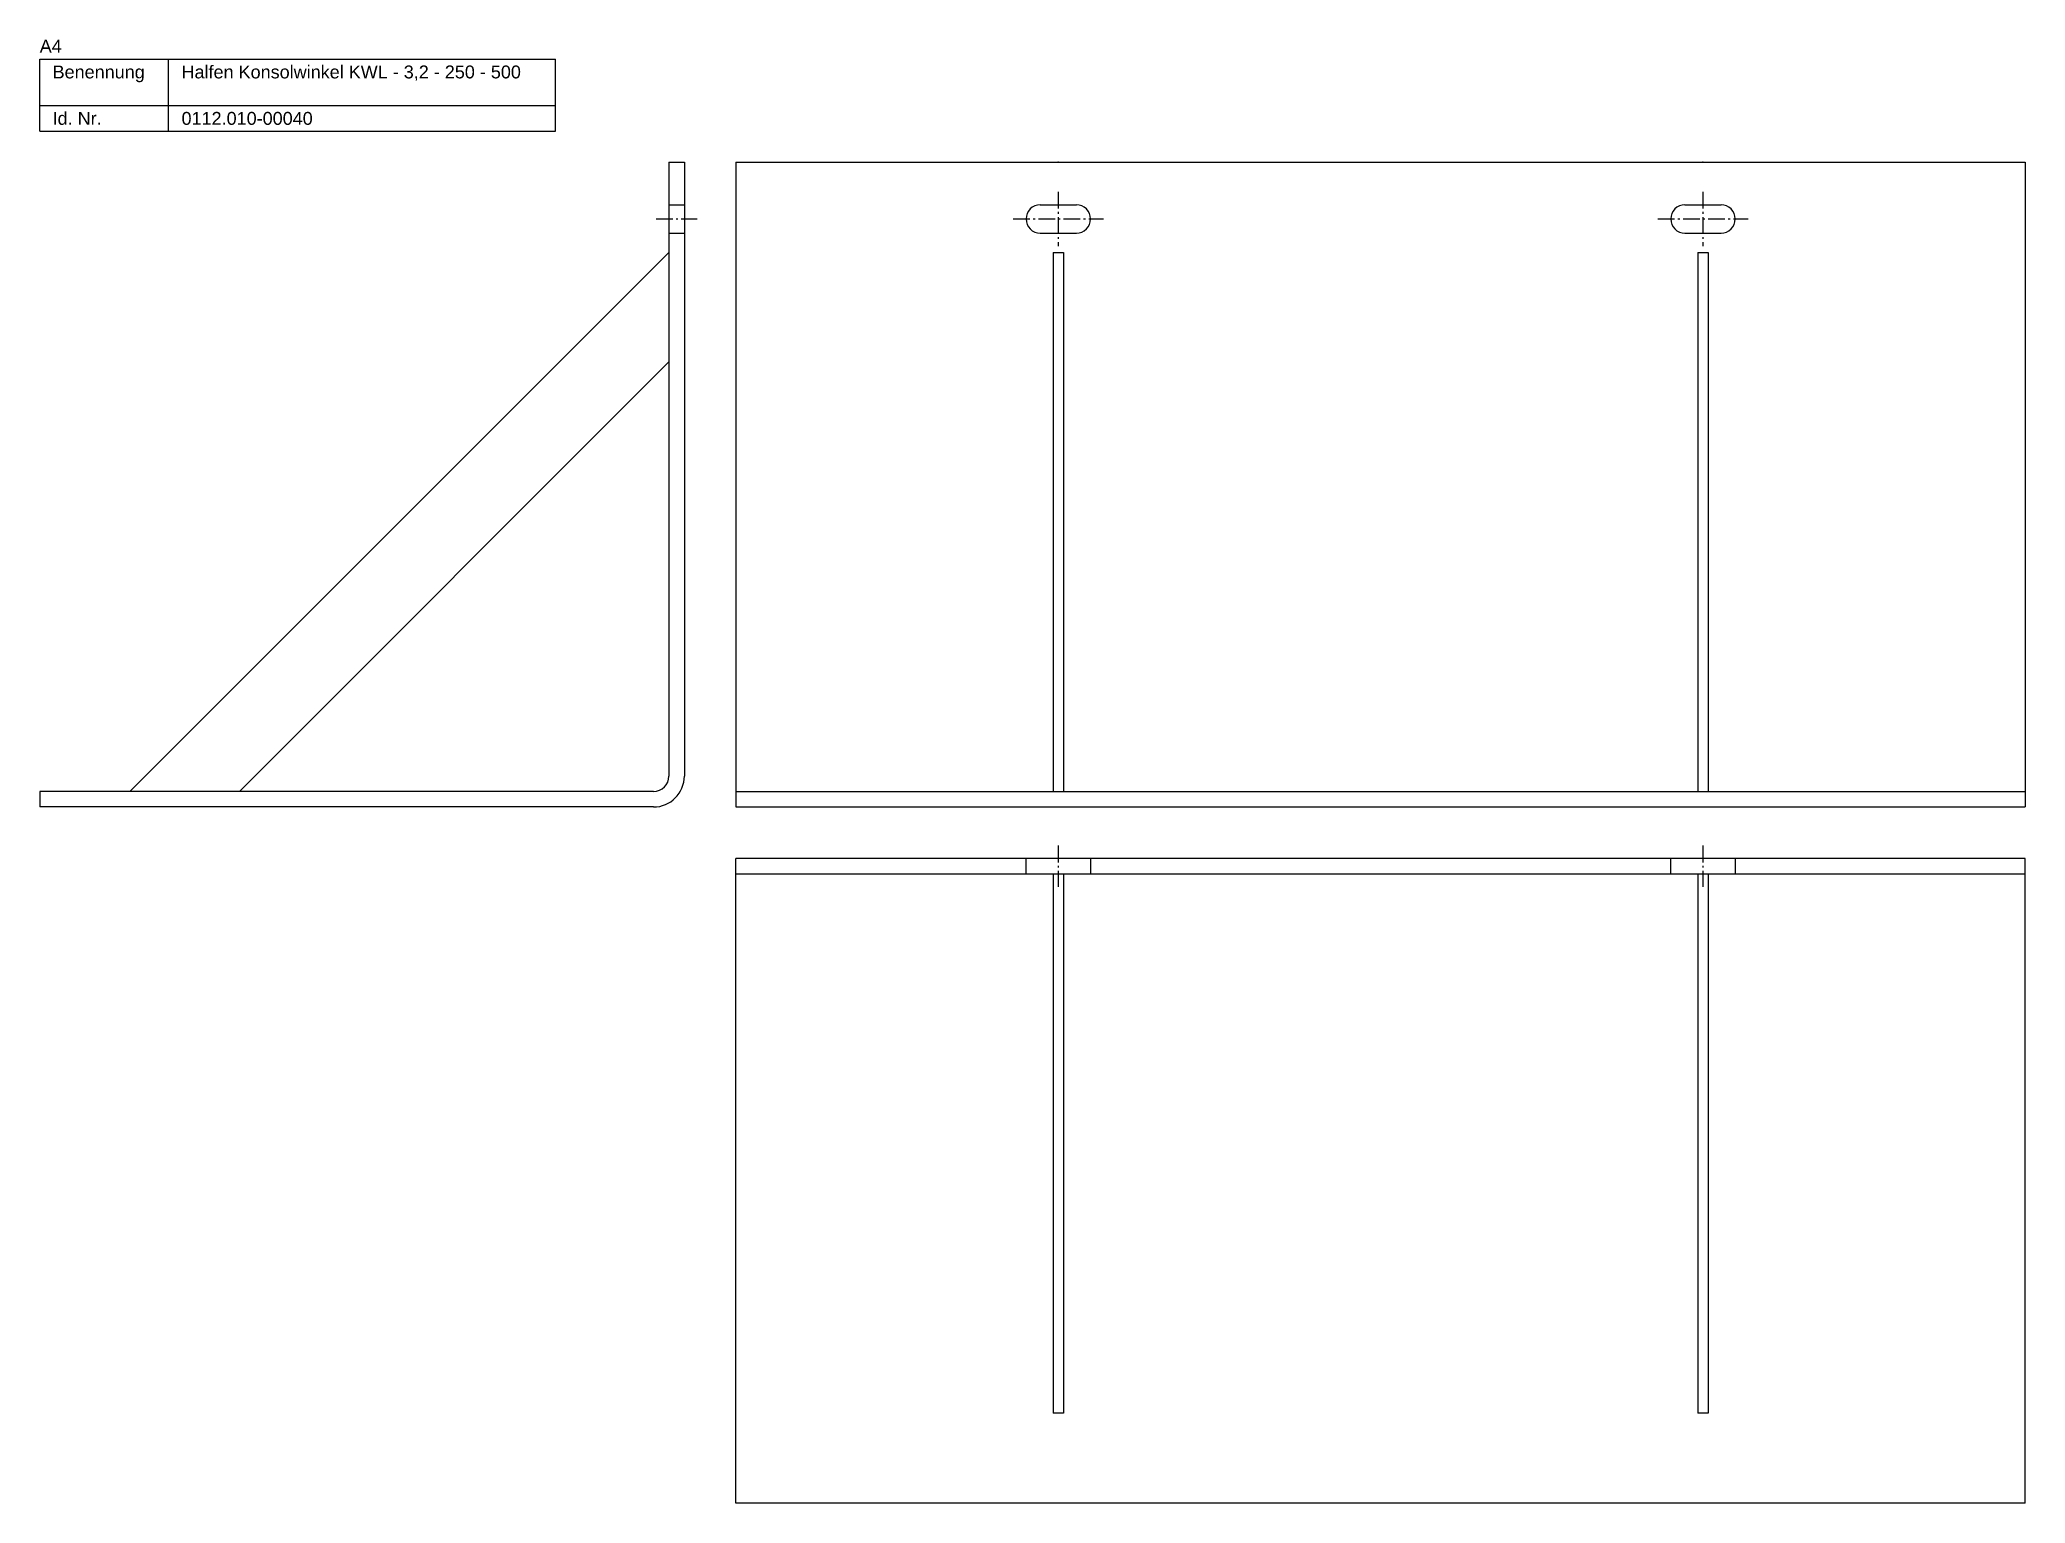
# Model space of a CAD drawing. Header units: millimetres. Extents: x 3683 to 6843, y -2519 to 868.
# Drawn here: x 3683 to 4453, y -2519 to -1952 of the extents above; entities that cross this region are included whole.
import ezdxf

# ---------------------------------------------------------------- set-up
doc = ezdxf.new("R2010")
doc.units = ezdxf.units.MM
doc.linetypes.add('MITTELLINIE', pattern=[0.977, 0.65, -0.13, 0.067, -0.13])
doc.linetypes.add('VERDECKT', pattern=[9.525, 6.35, -3.175])
doc.layers.add('HALFEN-KONSOLANKER', color=2, linetype='CONTINUOUS')
doc.styles.add('ARIAL50', font='ARIAL.TTF', dxfattribs={"height": 5})

msp = doc.modelspace()

# ---------------------------------------------------------------- texts
at = {"layer": 'HALFEN-KONSOLANKER', "style": 'ARIAL50'}
for s, p in [('A4', (3683.13, -1956.73)), ('Benennung', (3688.13, -1966.73)), ('Halfen Konsolwinkel KWL - 3,2 - 250 - 500', (3738.13, -1966.73)), ('Id. Nr.', (3688.13, -1984.73)), ('0112.010-00040', (3738.13, -1984.73))]:
    msp.add_text(s, height=5, dxfattribs=at).set_placement(p)

# ---------------------------------------------------------------- linework, layer by layer
at = {"layer": 'HALFEN-KONSOLANKER'}
for p, q in [((3683.13, -1959.23), (3883.13, -1959.23)), ((3683.13, -1987.23), (3683.13, -1959.23)), ((3733.13, -1987.23), (3733.13, -1959.23)), ((3883.13, -1987.23), (3883.13, -1959.23)), ((3683.13, -1977.23), (3883.13, -1977.23)), ((3683.13, -1987.23), (3883.13, -1987.23)), ((3927.13, -1999.23), (3927.13, -2237.23)), ((3927.13, -1999.23), (3933.13, -1999.23)), ((3933.13, -1999.23), (3933.13, -2237.23)), ((3953.13, -1999.23), (4453.13, -1999.23)), ((3953.13, -1999.23), (3953.13, -2249.23)), ((4453.13, -1999.23), (4453.13, -2249.23)), ((4071.13, -2015.73), (4085.13, -2015.73)), ((4321.13, -2015.73), (4335.13, -2015.73)), ((4071.13, -2026.73), (4085.13, -2026.73)), ((4321.13, -2026.73), (4335.13, -2026.73)), ((3927.13, -2034.23), (3718.13, -2243.23)), ((4076.13, -2034.23), (4076.13, -2243.23)), ((4076.13, -2034.23), (4080.13, -2034.23)), ((4080.13, -2034.23), (4080.13, -2243.23)), ((4326.13, -2034.23), (4326.13, -2243.23)), ((4326.13, -2034.23), (4330.13, -2034.23)), ((4330.13, -2034.23), (4330.13, -2243.23)), ((3927.13, -2076.65), (3760.56, -2243.23)), ((3921.13, -2243.23), (3683.13, -2243.23)), ((3683.13, -2243.23), (3683.13, -2249.23)), ((3953.13, -2243.23), (4453.13, -2243.23)), ((3921.13, -2249.23), (3683.13, -2249.23)), ((3953.13, -2249.23), (4453.13, -2249.23)), ((4453.13, -2269.23), (3953.13, -2269.23)), ((3953.13, -2519.23), (3953.13, -2269.23)), ((4453.13, -2519.23), (4453.13, -2269.23)), ((4453.13, -2275.23), (3953.13, -2275.23)), ((4076.13, -2275.23), (4076.13, -2484.23)), ((4080.13, -2275.23), (4080.13, -2484.23)), ((4326.13, -2275.23), (4326.13, -2484.23)), ((4330.13, -2275.23), (4330.13, -2484.23)), ((4080.13, -2484.23), (4076.13, -2484.23)), ((4330.13, -2484.23), (4326.13, -2484.23)), ((4453.13, -2519.23), (3953.13, -2519.23))]:
    msp.add_line(p, q, dxfattribs=at)
at = {"layer": 'HALFEN-KONSOLANKER', "color": 1, "linetype": 'VERDECKT'}
for p, q in [((3927.13, -2015.73), (3933.13, -2015.73)), ((3927.13, -2026.73), (3933.13, -2026.73)), ((4065.63, -2275.23), (4065.63, -2269.23)), ((4090.63, -2269.23), (4090.63, -2275.23)), ((4315.63, -2275.23), (4315.63, -2269.23)), ((4340.63, -2269.23), (4340.63, -2275.23))]:
    msp.add_line(p, q, dxfattribs=at)
at = {"layer": 'HALFEN-KONSOLANKER', "color": 1, "linetype": 'MITTELLINIE', "ltscale": 10}
for p, q in [((4078.13, -2010.73), (4078.13, -2031.73)), ((4328.13, -2010.73), (4328.13, -2031.73)), ((3922.13, -2021.23), (3938.13, -2021.23)), ((4060.63, -2021.23), (4095.63, -2021.23)), ((4310.63, -2021.23), (4345.63, -2021.23)), ((4078.13, -2264.23), (4078.13, -2280.23)), ((4328.13, -2264.23), (4328.13, -2280.23))]:
    msp.add_line(p, q, dxfattribs=at)
at = {"layer": 'HALFEN-KONSOLANKER'}
for centre, radius, start, end in [((4071.13, -2021.23), 5.5, 90, 270), ((4085.13, -2021.23), 5.5, 270, 90), ((4321.13, -2021.23), 5.5, 90, 270), ((4335.13, -2021.23), 5.5, 270, 90), ((3921.13, -2237.23), 12, 270, 0), ((3921.13, -2237.23), 6, 270, 0)]:
    msp.add_arc(centre, radius, start, end, dxfattribs=at)
for p in [(4078.13, -1999.23), (4078.13, -1999.23), (4328.13, -1999.23), (4328.13, -1999.23)]:
    msp.add_point(p, dxfattribs=at)

msp.set_redraw_order([(e.dxf.handle, doc.entitydb.next_handle()) for e in msp.query("TEXT MTEXT ATTDEF DIMENSION ARC_DIMENSION")])  # texts and dimensions are drawn at this point

doc.saveas('drawing.dxf')
